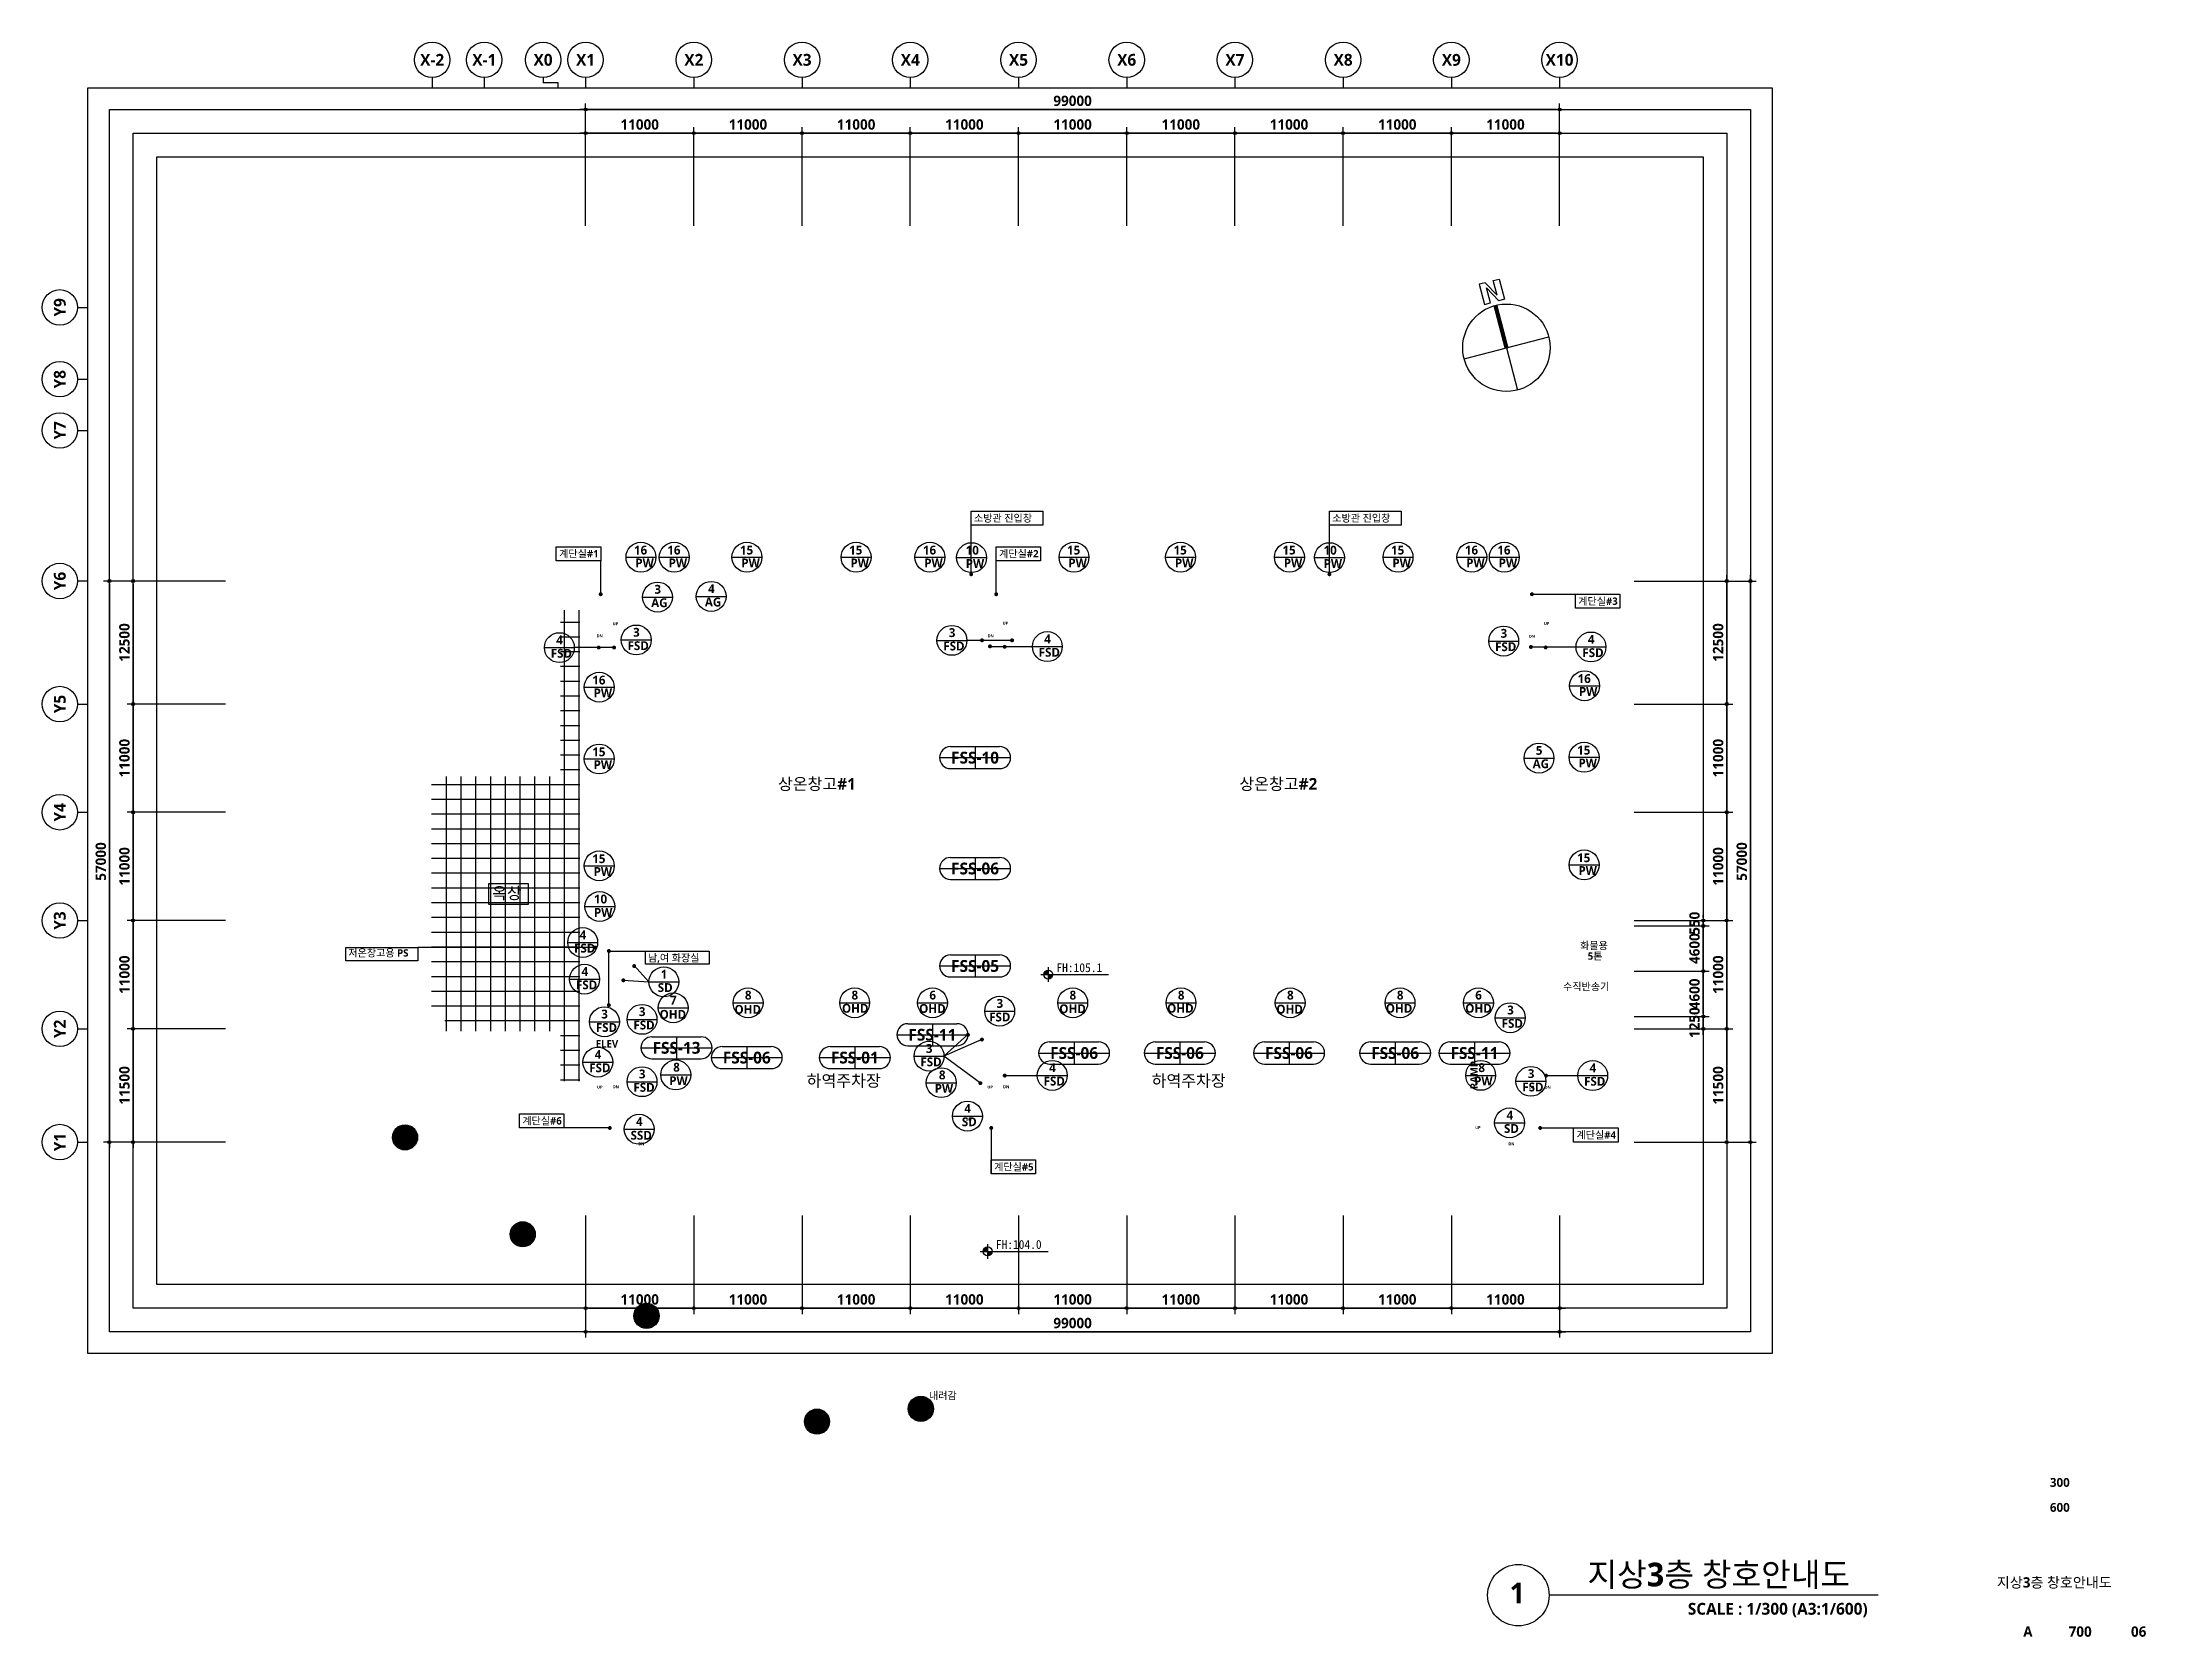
# Model space of a CAD drawing. Header units: millimetres. Extents: x 28132 to 190005487, y 7641 to 455456909.
# Drawn here: x 1036132 to 1249984, y 7641 to 169666 of the extents above; entities that cross this region are included whole.
import ezdxf
from ezdxf.enums import TextEntityAlignment as Align

# ---------------------------------------------------------------- set-up
doc = ezdxf.new("R2010")
doc.units = ezdxf.units.MM
doc.header["$LTSCALE"] = 400
doc.header["$MEASUREMENT"] = 0
doc.header["$PDSIZE"] = -10
doc.layers.get('0').update_dxf_attribs({"linetype": 'CONTINUOUS'})
doc.layers.get('Defpoints').update_dxf_attribs({"color": 153, "linetype": 'CONTINUOUS'})
for name, color, linetype in [('0_AW', 3, 'CONTINUOUS'), ('0_FSD', 1, 'CONTINUOUS'), ('0_FSS', 1, 'CONTINUOUS'), ('0_OHD', 2, 'CONTINUOUS'), ('0_SD', 4, 'CONTINUOUS'), ('0_SSD', 4, 'CONTINUOUS'), ('8', 8, 'CONTINUOUS'), ('A-ANNO-TEXT2', 7, 'CONTINUOUS'), ('COL', 2, 'CONTINUOUS'), ('SYM', 8, 'CONTINUOUS'), ('X-SEC-종$0$A-ST-AXIS-BUB', 7, 'CONTINUOUS'), ('도로레벨', 5, 'CONTINUOUS')]:
    doc.layers.add(name, color=color, linetype=linetype)
doc.layers.add('A-XXXX-SYMB', color=7, linetype='CONTINUOUS', lineweight=25)
doc.layers.add('Defpoint', color=161, linetype='CONTINUOUS', plot=False)
doc.styles.add('SHP_신사리', font='NanumGothicBold.ttf')
doc.styles.add('돋움체', font='')
doc.styles.add('송현플러스-돋움체', font='NanumGothicBold.ttf')
doc.styles.get('돋움체').set_extended_font_data('DotumChe')
doc.dimstyles.new('SHP 600', dxfattribs={"dimscale": 300, "dimtxt": 3.5, "dimasz": 1, "dimexe": 2, "dimexo": 2, "dimgap": 1, "dimtad": 1, "dimdec": 0, "dimzin": 0, "dimdsep": 46, "dimtxsty": '송현플러스-돋움체', "dimblk": 'DIMDOT', "dimcen": 0.09, "dimclrt": 3, "dimadec": 0, "dimazin": 1, "dimtfac": 1, "dimtdec": 0, "dimtix": 1, "dimtmove": 2, "dimatfit": 0, "dimldrblk": 'DIMDOT', "dimfxl": 1, "dimtfillclr": 3, "dimtolj": 1, "dimtzin": 0, "dimarcsym": 0})

msp = doc.modelspace()

# ---------------------------------------------------------------- texts
at = {"color": 1, "style": '돋움체'}
for s, p in [('FH:105.1', (1139239.1, 75633.8)), ('FH:104.0', (1133079.3, 47511.5))]:
    msp.add_text(s, height=900, dxfattribs=at).set_placement(p, align=Align.MIDDLE_LEFT)
at = {"layer": '0_AW', "style": '송현플러스-돋움체'}
for s, p in [('3', (1098374, 113619.5)), ('4', (1103831.2, 113688.6)), ('AG', (1098047.6, 112259.5)), ('AG', (1103504.8, 112328.6)), ('AG', (1187647.5, 95898.6)), ('5', (1187973.9, 97258.6))]:
    msp.add_text(s, height=900, dxfattribs=at).set_placement(p)
at = {"layer": '0_FSD', "style": '송현플러스-돋움체'}
for s, p in [('4', (1088396.7, 108479.8)), ('3', (1096209.2, 109256.4)), ('3', (1128298.8, 109219.8)), ('4', (1137997.7, 108582.3)), ('3', (1184384.3, 109149.4)), ('4', (1193259, 108545.7)), ('FSD', (1087840.2, 107119.8)), ('FSD', (1095652.7, 107896.4)), ('FSD', (1127742.3, 107859.8)), ('FSD', (1137441.2, 107222.3)), ('FSD', (1183827.8, 107789.4)), ('FSD', (1192702.5, 107185.7)), ('4', (1090768.3, 78523.6)), ('FSD', (1090211.8, 77163.6)), ('4', (1090959.2, 74796.4)), ('FSD', (1090402.7, 73436.4)), ('3', (1092976.1, 70468.4)), ('3', (1096798.3, 70714)), ('FSD', (1132398.9, 70167)), ('3', (1133154.4, 71549.1)), ('3', (1185056, 70881.6)), ('FSD', (1092419.6, 69108.4)), ('FSD', (1096241.8, 69354)), ('FSD', (1184499.5, 69521.7)), ('4', (1092306, 66370.7)), ('FSD', (1125415.8, 65612.4)), ('3', (1125972.3, 66972.4)), ('FSD', (1091749.5, 65010.7)), ('3', (1096798.3, 64381.9)), ('FSD', (1137940.2, 63659.8)), ('4', (1138496.7, 65019.8)), ('3', (1187152.9, 64418)), ('FSD', (1192875.3, 63639.8)), ('4', (1193431.8, 64999.8)), ('FSD', (1096241.8, 63021.9)), ('FSD', (1186596.4, 63058))]:
    msp.add_text(s, height=900, dxfattribs=at).set_placement(p)
at = {"layer": '0_FSS', "style": 'SHP_신사리'}
for s, p in [('FSS-10', (1130968.1, 96971.7)), ('FSS-06', (1130968.1, 85708.5)), ('FSS-05', (1130968.1, 75806.5)), ('FSS-11', (1126631.8, 68816.3)), ('FSS-13', (1100621.4, 67488.9, 0)), ('FSS-06', (1107761.9, 66498.5)), ('FSS-01', (1118747.7, 66498.5)), ('FSS-06', (1141035, 66962.7)), ('FSS-06', (1151783.6, 66962.7)), ('FSS-06', (1162880.4, 66962.7)), ('FSS-06', (1173667.7, 66962.7)), ('FSS-11', (1181736, 66962.7))]:
    msp.add_text(s, height=1200, dxfattribs=at).set_placement(p, align=Align.MIDDLE_CENTER)
at = {"layer": '0_OHD', "style": '송현플러스-돋움체'}
for s, p in [('7', (1099966.1, 71887.6)), ('8', (1107578.5, 72393)), ('8', (1118413.4, 72393)), ('6', (1126327, 72393)), ('8', (1140575.8, 72393)), ('8', (1151584.1, 72393)), ('8', (1162680.9, 72393)), ('8', (1173848.4, 72393)), ('6', (1181814.7, 72393)), ('OHD', (1098901.2, 70439.2)), ('OHD', (1106513.6, 70944.6)), ('OHD', (1117436.9, 71055.2)), ('OHD', (1125284.2, 71033.1)), ('OHD', (1139530.2, 71010.9)), ('OHD', (1150488.8, 71060.7)), ('OHD', (1161593.9, 70966.7)), ('OHD', (1172717.2, 71055.2)), ('OHD', (1180794, 71055.2))]:
    msp.add_text(s, height=900, dxfattribs=at).set_placement(p)
at = {"layer": '0_SD', "style": '송현플러스-돋움체'}
for s, p in [('16', (1096301.4, 117607.6)), ('16', (1099686.2, 117607.6)), ('15', (1107073.9, 117607.6)), ('15', (1118167.9, 117607.6)), ('16', (1125669.8, 117607.6)), ('15', (1140317.3, 117607.6)), ('15', (1151148.8, 117607.6)), ('15', (1162215.1, 117607.6)), ('15', (1173253.9, 117607.6)), ('16', (1180756.8, 117607.6)), ('16', (1184058.8, 117607.6)), ('PW', (1096438, 116304.4)), ('PW', (1099822.8, 116304.4)), ('PW', (1107210.6, 116304.4)), ('PW', (1118304.6, 116304.4)), ('PW', (1125806.5, 116304.4)), ('PW', (1140453.9, 116304.4)), ('PW', (1151285.4, 116304.4)), ('PW', (1162351.8, 116304.4)), ('PW', (1173390.5, 116304.4)), ('PW', (1180893.5, 116304.4)), ('PW', (1184195.4, 116304.4)), ('16', (1092058, 104403.4)), ('16', (1192215.3, 104550.9)), ('PW', (1092194.6, 103100.2)), ('PW', (1192351.9, 103247.7)), ('15', (1092058, 97108.7)), ('PW', (1092194.6, 95805.6)), ('15', (1192167.3, 97281.9)), ('PW', (1192303.9, 95978.7)), ('15', (1092058, 86254.1)), ('PW', (1092194.6, 84950.9)), ('15', (1192167.3, 86351.5)), ('PW', (1192303.9, 85048.3)), ('1', (1099016.9, 74518.7)), ('SD', (1098715.1, 73158.7)), ('SD', (1129622.7, 59525.4)), ('4', (1129876.7, 60885.3)), ('4', (1184988.1, 60200.8)), ('SD', (1184734.1, 58840.9))]:
    msp.add_text(s, height=900, dxfattribs=at).set_placement(p)
at = {"layer": '0_SSD', "style": '송현플러스-돋움체'}
for s, p in [('10', (1130015.2, 117596)), ('10', (1166390.3, 117596)), ('PW', (1130024.4, 116235.4)), ('PW', (1166399.5, 116235.4)), ('10', (1092224.1, 82154.7)), ('PW', (1092233.3, 80794.1)), ('PW', (1099883.7, 63708.9)), ('8', (1100290.8, 65068.9)), ('8', (1127298.3, 64282.1)), ('PW', (1181700.8, 63664.8)), ('8', (1182129.3, 65024.8)), ('PW', (1126869.7, 62922.1)), ('4', (1096506.6, 59546.5)), ('SSD', (1095955, 58153.4))]:
    msp.add_text(s, height=900, dxfattribs=at).set_placement(p)
at = {"layer": 'A-ANNO-TEXT2', "style": '송현플러스-돋움체'}
for s, height, p in [('소방관 진입창', 750, (1130859.8, 120929.1)), ('소방관 진입창', 750, (1167280.3, 120929.1)), ('계단실#1', 750, (1088691.6, 117315.1)), ('계단실#2', 750, (1133405.7, 117315.1)), ('계단실#3', 750, (1192281.6, 112490.1)), ('DN', 300, (1092507.6, 109186.6)), ('UP', 300, (1094136.3, 110420.7)), ('DN', 300, (1132251.4, 109188.5)), ('UP', 300, (1133766.8, 110474.6)), ('DN', 300, (1187266.7, 109144.4)), ('UP', 300, (1188791.8, 110444.5)), ('상온창고#1', 1200, (1110931.8, 93700.5)), ('상온창고#2', 1200, (1157832.8, 93700.5)), ('옥상', 1200, (1081875.1, 82605.7)), ('저온창고용 PS', 750, (1067262.6, 76753.8)), ('남,여 화장실', 750, (1097716.4, 76251.4)), ('화물용', 750, (1192467.8, 77498.1)), ('5톤', 750, (1193245.2, 76437.8)), ('수직반송기', 750, (1190738.4, 73329.4, 0)), ('ELEV', 750, (1092411, 67520.1)), ('하역주차장', 1200, (1113854.7, 63547.3)), ('하역주차장', 1200, (1148917.9, 63547.3)), ('UP', 300, (1092546.9, 63355.9)), ('DN', 300, (1094148.8, 63376.5)), ('UP', 300, (1132219.9, 63360.4)), ('DN', 300, (1133821.9, 63381)), ('UP', 300, (1187259.6, 63333.4)), ('DN', 300, (1188866.6, 63333.4)), ('계단실#6', 750, (1084946.6, 59695.1)), ('DN', 300, (1129999.3, 60076.7)), ('DN', 300, (1096730.2, 57584.6)), ('UP', 300, (1181803.6, 59239.3)), ('DN', 300, (1185180.4, 57585.6)), ('계단실#4', 750, (1192101.6, 58265.1)), ('계단실#5', 750, (1132901.6, 55020.1)), ('내려감', 750, (1126284.3, 31782.6)), ('지상3층 창호안내도', 2400, (1193216.6, 12776.9)), ('1', 2100, (1185309.2, 11061)), ('SCALE : 1/300 (A3:1/600)', 1200, (1203419.1, 9896.4))]:
    msp.add_text(s, height=height, dxfattribs=at).set_placement(p)
msp.add_text('RAMP', height=750, rotation=90, dxfattribs=at).set_placement((1182056.1, 63292.8))
at = {"layer": 'A-ANNO-TEXT2', "color": 6, "style": '송현플러스-돋움체'}
for s, p in [('99.0', (1073023.9, 58376.1)), ('100.0', (1084988.7, 48527.5)), ('102.0', (1097570.2, 40241.2)), ('104.0', (1125458.3, 30797.6)), ('103.0', (1114902, 29499.5))]:
    msp.add_text(s, height=800, dxfattribs=at).set_placement(p, align=Align.MIDDLE_CENTER)
at = {"layer": 'A-ANNO-TEXT2', "style": '송현플러스-돋움체'}
for s, height, p in [('300', 900, (1241235.5, 23333.4)), ('600', 900, (1241235.5, 20800.2)), ('지상3층 창호안내도', 1050, (1240670.3, 13191.8)), ('A', 1050, (1237987.6, 8181.3)), ('700', 1050, (1243300.8, 8181.3)), ('06', 1050, (1249247.3, 8181.3))]:
    msp.add_text(s, height=height, dxfattribs=at).set_placement(p, align=Align.MIDDLE)
at = {"layer": 'X-SEC-종$0$A-ST-AXIS-BUB', "style": '송현플러스-돋움체'}
for s, p in [('X-2', (1075781.8, 167866.3)), ('X-1', (1081081.8, 167866.3)), ('X0', (1087058.9, 167866.3)), ('X1', (1091381.8, 167866.3)), ('X2', (1102381.8, 167866.3)), ('X3', (1113381.8, 167866.3)), ('X4', (1124381.8, 167866.3)), ('X5', (1135381.8, 167866.3)), ('X6', (1146381.8, 167866.3)), ('X7', (1157381.8, 167866.3)), ('X8', (1168381.8, 167866.3)), ('X9', (1179381.8, 167866.3)), ('X10', (1190381.8, 167866.3))]:
    msp.add_text(s, height=1200, dxfattribs=at).set_placement(p, align=Align.MIDDLE_CENTER)
for s, p in [('Y9', (1037931.8, 142716.3)), ('Y8', (1037931.8, 135416.3)), ('Y7', (1037931.8, 130216.3)), ('Y6', (1037931.8, 114916.3)), ('Y5', (1037931.8, 102416.3)), ('Y4', (1037931.8, 91416.3)), ('Y3', (1037931.8, 80416.3)), ('Y2', (1037931.8, 69416.3)), ('Y1', (1037931.8, 57916.3))]:
    msp.add_text(s, height=1200, rotation=90, dxfattribs=at).set_placement(p, align=Align.MIDDLE_CENTER)

# ---------------------------------------------------------------- blocks, each defined once
blk = doc.blocks.new('DIMDOT')
at = {"color": 0}
blk.add_line((-2, 0), (2, 0), dxfattribs=at)
for radius in [0.5, 0.25]:
    blk.add_circle((0, 0), radius, dxfattribs=at)
blk = doc.blocks.new('*D51')
at = {"color": 0, "lineweight": -2}
for p, q in [((1091382, 151016), (1091382, 163416)), ((1190082, 162816), (1091682, 162816)), ((1190382, 151016), (1190382, 163416))]:
    blk.add_line(p, q, dxfattribs=at)
at = {"layer": 'Defpoints', "color": 0}
for p in [(1091382, 162816), (1091382, 150416), (1190382, 150416)]:
    blk.add_point(p, dxfattribs=at)
at = {"color": 0, "linetype": 'ByBlock', "lineweight": -2, "xscale": 300, "yscale": 300, "zscale": 300, "rotation": 180}
blk.add_blockref('DIMDOT', (1091382, 162816), dxfattribs=at)
at = {"color": 0, "linetype": 'ByBlock', "lineweight": -2, "xscale": 300, "yscale": 300, "zscale": 300}
blk.add_blockref('DIMDOT', (1190382, 162816), dxfattribs=at)
at = {"color": 3, "insert": (1140882, 163696), "char_height": 1050, "attachment_point": 5, "style": '송현플러스-돋움체'}
blk.add_mtext('\\A1;99000', dxfattribs=at)
blk = doc.blocks.new('*D52')
at = {"color": 0, "lineweight": -2}
for p, q in [((1091382, 151016), (1091382, 161016)), ((1102082, 160416), (1091682, 160416)), ((1102382, 151016), (1102382, 161016))]:
    blk.add_line(p, q, dxfattribs=at)
at = {"layer": 'Defpoints', "color": 0}
for p in [(1091382, 160416), (1091382, 150416), (1102382, 150416)]:
    blk.add_point(p, dxfattribs=at)
at = {"color": 0, "linetype": 'ByBlock', "lineweight": -2, "xscale": 300, "yscale": 300, "zscale": 300, "rotation": 180}
blk.add_blockref('DIMDOT', (1091382, 160416), dxfattribs=at)
at = {"color": 0, "linetype": 'ByBlock', "lineweight": -2, "xscale": 300, "yscale": 300, "zscale": 300}
blk.add_blockref('DIMDOT', (1102382, 160416), dxfattribs=at)
at = {"color": 3, "insert": (1096882, 161292), "char_height": 1050, "attachment_point": 5, "style": '송현플러스-돋움체'}
blk.add_mtext('\\A1;11000', dxfattribs=at)
blk = doc.blocks.new('*D53')
at = {"color": 0, "lineweight": -2}
for p, q in [((1102382, 151016), (1102382, 161016)), ((1113082, 160416), (1102682, 160416)), ((1113382, 151016), (1113382, 161016))]:
    blk.add_line(p, q, dxfattribs=at)
at = {"layer": 'Defpoints', "color": 0}
for p in [(1102382, 160416), (1102382, 150416), (1113382, 150416)]:
    blk.add_point(p, dxfattribs=at)
at = {"color": 0, "linetype": 'ByBlock', "lineweight": -2, "xscale": 300, "yscale": 300, "zscale": 300, "rotation": 180}
blk.add_blockref('DIMDOT', (1102382, 160416), dxfattribs=at)
at = {"color": 0, "linetype": 'ByBlock', "lineweight": -2, "xscale": 300, "yscale": 300, "zscale": 300}
blk.add_blockref('DIMDOT', (1113382, 160416), dxfattribs=at)
at = {"color": 3, "insert": (1107882, 161292), "char_height": 1050, "attachment_point": 5, "style": '송현플러스-돋움체'}
blk.add_mtext('\\A1;11000', dxfattribs=at)
blk = doc.blocks.new('*D54')
at = {"color": 0, "lineweight": -2}
for p, q in [((1113382, 151016), (1113382, 161016)), ((1124082, 160416), (1113682, 160416)), ((1124382, 151016), (1124382, 161016))]:
    blk.add_line(p, q, dxfattribs=at)
at = {"layer": 'Defpoints', "color": 0}
for p in [(1113382, 160416), (1113382, 150416), (1124382, 150416)]:
    blk.add_point(p, dxfattribs=at)
at = {"color": 0, "linetype": 'ByBlock', "lineweight": -2, "xscale": 300, "yscale": 300, "zscale": 300, "rotation": 180}
blk.add_blockref('DIMDOT', (1113382, 160416), dxfattribs=at)
at = {"color": 0, "linetype": 'ByBlock', "lineweight": -2, "xscale": 300, "yscale": 300, "zscale": 300}
blk.add_blockref('DIMDOT', (1124382, 160416), dxfattribs=at)
at = {"color": 3, "insert": (1118882, 161292), "char_height": 1050, "attachment_point": 5, "style": '송현플러스-돋움체'}
blk.add_mtext('\\A1;11000', dxfattribs=at)
blk = doc.blocks.new('*D55')
at = {"color": 0, "lineweight": -2}
for p, q in [((1124382, 151016), (1124382, 161016)), ((1135082, 160416), (1124682, 160416)), ((1135382, 151016), (1135382, 161016))]:
    blk.add_line(p, q, dxfattribs=at)
at = {"layer": 'Defpoints', "color": 0}
for p in [(1124382, 160416), (1124382, 150416), (1135382, 150416)]:
    blk.add_point(p, dxfattribs=at)
at = {"color": 0, "linetype": 'ByBlock', "lineweight": -2, "xscale": 300, "yscale": 300, "zscale": 300, "rotation": 180}
blk.add_blockref('DIMDOT', (1124382, 160416), dxfattribs=at)
at = {"color": 0, "linetype": 'ByBlock', "lineweight": -2, "xscale": 300, "yscale": 300, "zscale": 300}
blk.add_blockref('DIMDOT', (1135382, 160416), dxfattribs=at)
at = {"color": 3, "insert": (1129882, 161292), "char_height": 1050, "attachment_point": 5, "style": '송현플러스-돋움체'}
blk.add_mtext('\\A1;11000', dxfattribs=at)
blk = doc.blocks.new('*D56')
at = {"color": 0, "lineweight": -2}
for p, q in [((1135382, 151016), (1135382, 161016)), ((1146082, 160416), (1135682, 160416)), ((1146382, 151016), (1146382, 161016))]:
    blk.add_line(p, q, dxfattribs=at)
at = {"layer": 'Defpoints', "color": 0}
for p in [(1135382, 160416), (1135382, 150416), (1146382, 150416)]:
    blk.add_point(p, dxfattribs=at)
at = {"color": 0, "linetype": 'ByBlock', "lineweight": -2, "xscale": 300, "yscale": 300, "zscale": 300, "rotation": 180}
blk.add_blockref('DIMDOT', (1135382, 160416), dxfattribs=at)
at = {"color": 0, "linetype": 'ByBlock', "lineweight": -2, "xscale": 300, "yscale": 300, "zscale": 300}
blk.add_blockref('DIMDOT', (1146382, 160416), dxfattribs=at)
at = {"color": 3, "insert": (1140882, 161292), "char_height": 1050, "attachment_point": 5, "style": '송현플러스-돋움체'}
blk.add_mtext('\\A1;11000', dxfattribs=at)
blk = doc.blocks.new('*D57')
at = {"color": 0, "lineweight": -2}
for p, q in [((1146382, 151016), (1146382, 161016)), ((1157082, 160416), (1146682, 160416)), ((1157382, 151016), (1157382, 161016))]:
    blk.add_line(p, q, dxfattribs=at)
at = {"layer": 'Defpoints', "color": 0}
for p in [(1146382, 160416), (1146382, 150416), (1157382, 150416)]:
    blk.add_point(p, dxfattribs=at)
at = {"color": 0, "linetype": 'ByBlock', "lineweight": -2, "xscale": 300, "yscale": 300, "zscale": 300, "rotation": 180}
blk.add_blockref('DIMDOT', (1146382, 160416), dxfattribs=at)
at = {"color": 0, "linetype": 'ByBlock', "lineweight": -2, "xscale": 300, "yscale": 300, "zscale": 300}
blk.add_blockref('DIMDOT', (1157382, 160416), dxfattribs=at)
at = {"color": 3, "insert": (1151882, 161292), "char_height": 1050, "attachment_point": 5, "style": '송현플러스-돋움체'}
blk.add_mtext('\\A1;11000', dxfattribs=at)
blk = doc.blocks.new('*D58')
at = {"color": 0, "lineweight": -2}
for p, q in [((1157382, 151016), (1157382, 161016)), ((1168082, 160416), (1157682, 160416)), ((1168382, 151016), (1168382, 161016))]:
    blk.add_line(p, q, dxfattribs=at)
at = {"layer": 'Defpoints', "color": 0}
for p in [(1157382, 160416), (1157382, 150416), (1168382, 150416)]:
    blk.add_point(p, dxfattribs=at)
at = {"color": 0, "linetype": 'ByBlock', "lineweight": -2, "xscale": 300, "yscale": 300, "zscale": 300, "rotation": 180}
blk.add_blockref('DIMDOT', (1157382, 160416), dxfattribs=at)
at = {"color": 0, "linetype": 'ByBlock', "lineweight": -2, "xscale": 300, "yscale": 300, "zscale": 300}
blk.add_blockref('DIMDOT', (1168382, 160416), dxfattribs=at)
at = {"color": 3, "insert": (1162882, 161292), "char_height": 1050, "attachment_point": 5, "style": '송현플러스-돋움체'}
blk.add_mtext('\\A1;11000', dxfattribs=at)
blk = doc.blocks.new('*D59')
at = {"color": 0, "lineweight": -2}
for p, q in [((1168382, 151016), (1168382, 161016)), ((1179082, 160416), (1168682, 160416)), ((1179382, 151016), (1179382, 161016))]:
    blk.add_line(p, q, dxfattribs=at)
at = {"layer": 'Defpoints', "color": 0}
for p in [(1168382, 160416), (1168382, 150416), (1179382, 150416)]:
    blk.add_point(p, dxfattribs=at)
at = {"color": 0, "linetype": 'ByBlock', "lineweight": -2, "xscale": 300, "yscale": 300, "zscale": 300, "rotation": 180}
blk.add_blockref('DIMDOT', (1168382, 160416), dxfattribs=at)
at = {"color": 0, "linetype": 'ByBlock', "lineweight": -2, "xscale": 300, "yscale": 300, "zscale": 300}
blk.add_blockref('DIMDOT', (1179382, 160416), dxfattribs=at)
at = {"color": 3, "insert": (1173882, 161292), "char_height": 1050, "attachment_point": 5, "style": '송현플러스-돋움체'}
blk.add_mtext('\\A1;11000', dxfattribs=at)
blk = doc.blocks.new('*D60')
at = {"color": 0, "lineweight": -2}
for p, q in [((1179382, 151016), (1179382, 161016)), ((1190082, 160416), (1179682, 160416)), ((1190382, 151016), (1190382, 161016))]:
    blk.add_line(p, q, dxfattribs=at)
at = {"layer": 'Defpoints', "color": 0}
for p in [(1179382, 160416), (1179382, 150416), (1190382, 150416)]:
    blk.add_point(p, dxfattribs=at)
at = {"color": 0, "linetype": 'ByBlock', "lineweight": -2, "xscale": 300, "yscale": 300, "zscale": 300, "rotation": 180}
blk.add_blockref('DIMDOT', (1179382, 160416), dxfattribs=at)
at = {"color": 0, "linetype": 'ByBlock', "lineweight": -2, "xscale": 300, "yscale": 300, "zscale": 300}
blk.add_blockref('DIMDOT', (1190382, 160416), dxfattribs=at)
at = {"color": 3, "insert": (1184882, 161292), "char_height": 1050, "attachment_point": 5, "style": '송현플러스-돋움체'}
blk.add_mtext('\\A1;11000', dxfattribs=at)
blk = doc.blocks.new('X-SEC-종$0$A-ST-AXIS-BUB-1')
at = {"layer": 'X-SEC-종$0$A-ST-AXIS-BUB'}
blk.add_line((0, 350), (0, 0), dxfattribs=at)
blk.add_circle((0, 950), 600, dxfattribs=at)
blk = doc.blocks.new('A$C75C439D1')
at = {"layer": 'X-SEC-종$0$A-ST-AXIS-BUB'}
blk.add_line((1800, 1050, -103000), (1800, 525, -103000), dxfattribs=at)
at = {"layer": 'X-SEC-종$0$A-ST-AXIS-BUB', "elevation": -103000}
blk.add_lwpolyline([(3323, 0), (3323, 525), (1800, 525)], dxfattribs=at)
at = {"layer": 'X-SEC-종$0$A-ST-AXIS-BUB'}
blk.add_circle((1800, 2850, -103000), 1800, dxfattribs=at)
blk = doc.blocks.new('*D134')
at = {"color": 0, "lineweight": -2}
for p, q in [((1054782, 114916), (1042382, 114916)), ((1042982, 114616), (1042982, 58216)), ((1054782, 57916), (1042382, 57916))]:
    blk.add_line(p, q, dxfattribs=at)
at = {"layer": 'Defpoints', "color": 0}
for p in [(1055382, 114916), (1042982, 57916), (1055382, 57916)]:
    blk.add_point(p, dxfattribs=at)
at = {"color": 0, "linetype": 'ByBlock', "lineweight": -2, "xscale": 300, "yscale": 300, "zscale": 300}
for p, rotation in [((1042982, 114916), 90), ((1042982, 57916), 270)]:
    blk.add_blockref('DIMDOT', p, dxfattribs=dict(at, rotation=rotation))
at = {"color": 3, "insert": (1042105, 86416), "char_height": 1050, "attachment_point": 5, "rotation": 90, "style": '송현플러스-돋움체'}
blk.add_mtext('\\A1;57000', dxfattribs=at)
blk = doc.blocks.new('*D135')
at = {"color": 0, "lineweight": -2}
for p, q in [((1054782, 69416), (1044782, 69416)), ((1045382, 69116), (1045382, 58216)), ((1054782, 57916), (1044782, 57916))]:
    blk.add_line(p, q, dxfattribs=at)
at = {"layer": 'Defpoints', "color": 0}
for p in [(1055382, 69416), (1045382, 57916), (1055382, 57916)]:
    blk.add_point(p, dxfattribs=at)
at = {"color": 0, "linetype": 'ByBlock', "lineweight": -2, "xscale": 300, "yscale": 300, "zscale": 300}
for p, rotation in [((1045382, 69416), 90), ((1045382, 57916), 270)]:
    blk.add_blockref('DIMDOT', p, dxfattribs=dict(at, rotation=rotation))
at = {"color": 3, "insert": (1044505, 63666), "char_height": 1050, "attachment_point": 5, "rotation": 90, "style": '송현플러스-돋움체'}
blk.add_mtext('\\A1;11500', dxfattribs=at)
blk = doc.blocks.new('*D136')
at = {"color": 0, "lineweight": -2}
for p, q in [((1054782, 80416), (1044782, 80416)), ((1045382, 80116), (1045382, 69716)), ((1054782, 69416), (1044782, 69416))]:
    blk.add_line(p, q, dxfattribs=at)
at = {"layer": 'Defpoints', "color": 0}
for p in [(1055382, 80416), (1045382, 69416), (1055382, 69416)]:
    blk.add_point(p, dxfattribs=at)
at = {"color": 0, "linetype": 'ByBlock', "lineweight": -2, "xscale": 300, "yscale": 300, "zscale": 300}
for p, rotation in [((1045382, 80416), 90), ((1045382, 69416), 270)]:
    blk.add_blockref('DIMDOT', p, dxfattribs=dict(at, rotation=rotation))
at = {"color": 3, "insert": (1044506, 74916), "char_height": 1050, "attachment_point": 5, "rotation": 90, "style": '송현플러스-돋움체'}
blk.add_mtext('\\A1;11000', dxfattribs=at)
blk = doc.blocks.new('*D137')
at = {"color": 0, "lineweight": -2}
for p, q in [((1054782, 91416), (1044782, 91416)), ((1045382, 91116), (1045382, 80716)), ((1054782, 80416), (1044782, 80416))]:
    blk.add_line(p, q, dxfattribs=at)
at = {"layer": 'Defpoints', "color": 0}
for p in [(1055382, 91416), (1045382, 80416), (1055382, 80416)]:
    blk.add_point(p, dxfattribs=at)
at = {"color": 0, "linetype": 'ByBlock', "lineweight": -2, "xscale": 300, "yscale": 300, "zscale": 300}
for p, rotation in [((1045382, 91416), 90), ((1045382, 80416), 270)]:
    blk.add_blockref('DIMDOT', p, dxfattribs=dict(at, rotation=rotation))
at = {"color": 3, "insert": (1044506, 85916), "char_height": 1050, "attachment_point": 5, "rotation": 90, "style": '송현플러스-돋움체'}
blk.add_mtext('\\A1;11000', dxfattribs=at)
blk = doc.blocks.new('*D138')
at = {"color": 0, "lineweight": -2}
for p, q in [((1054782, 102416), (1044782, 102416)), ((1045382, 102116), (1045382, 91716)), ((1054782, 91416), (1044782, 91416))]:
    blk.add_line(p, q, dxfattribs=at)
at = {"layer": 'Defpoints', "color": 0}
for p in [(1055382, 102416), (1045382, 91416), (1055382, 91416)]:
    blk.add_point(p, dxfattribs=at)
at = {"color": 0, "linetype": 'ByBlock', "lineweight": -2, "xscale": 300, "yscale": 300, "zscale": 300}
for p, rotation in [((1045382, 102416), 90), ((1045382, 91416), 270)]:
    blk.add_blockref('DIMDOT', p, dxfattribs=dict(at, rotation=rotation))
at = {"color": 3, "insert": (1044506, 96916), "char_height": 1050, "attachment_point": 5, "rotation": 90, "style": '송현플러스-돋움체'}
blk.add_mtext('\\A1;11000', dxfattribs=at)
blk = doc.blocks.new('*D139')
at = {"color": 0, "lineweight": -2}
for p, q in [((1054782, 114916), (1044782, 114916)), ((1045382, 114616), (1045382, 102716)), ((1054782, 102416), (1044782, 102416))]:
    blk.add_line(p, q, dxfattribs=at)
at = {"layer": 'Defpoints', "color": 0}
for p in [(1055382, 114916), (1045382, 102416), (1055382, 102416)]:
    blk.add_point(p, dxfattribs=at)
at = {"color": 0, "linetype": 'ByBlock', "lineweight": -2, "xscale": 300, "yscale": 300, "zscale": 300}
for p, rotation in [((1045382, 114916), 90), ((1045382, 102416), 270)]:
    blk.add_blockref('DIMDOT', p, dxfattribs=dict(at, rotation=rotation))
at = {"color": 3, "insert": (1044503, 108666), "char_height": 1050, "attachment_point": 5, "rotation": 90, "style": '송현플러스-돋움체'}
blk.add_mtext('\\A1;12500', dxfattribs=at)
blk = doc.blocks.new('A$C2E1A0DD2')
at = {"layer": 'A-XXXX-SYMB'}
h = blk.add_hatch(color=256, dxfattribs=at)
h.paths.add_polyline_path([(750, 1200, 0.4142136), (300, 750), (750, 750)])
h.paths.add_polyline_path([(1200, 750), (750, 750), (750, 300, 0.4142136)])
for p, q in [((0, 750), (1500, 750)), ((750, 1500), (750, 0))]:
    blk.add_line(p, q, dxfattribs=at)
blk.add_circle((750, 750), 450, dxfattribs=at)
blk = doc.blocks.new('A$C19A65A13')
at = {"layer": 'A-XXXX-SYMB'}
blk.add_line((1500, 750), (6891, 750), dxfattribs=at)
blk.add_blockref('A$C2E1A0DD2', (0, 0), dxfattribs=at)
blk = doc.blocks.new('dr-sy-018-D-M')
for p, q in [((-1, 16.4), (-2.5, 16.4)), ((-2.5, 16.4), (-2.5, 11.4)), ((-1, 16.4), (1, 12.8)), ((1, 12.8), (1, 16.4)), ((1, 16.4), (2.5, 16.4)), ((2.5, 16.4), (2.5, 11.4)), ((-2.5, 11.4), (-1, 11.4)), ((-1, 15.09), (1.05, 11.4)), ((-1, 11.4), (-1, 15.09)), ((2.5, 11.4), (1.05, 11.4)), ((-10.5, 0), (10.5, 0)), ((0, 0), (0, -10.5))]:
    blk.add_line(p, q)
at = {"const_width": 1}
blk.add_lwpolyline([(0, 10.5), (0, 0)], dxfattribs=at)
blk.add_circle((0, 0), 10.5)
blk = doc.blocks.new('*D316')
at = {"color": 0, "lineweight": -2}
for p, q in [((1197982, 114916), (1207982, 114916)), ((1207382, 102716), (1207382, 114616)), ((1197982, 102416), (1207982, 102416))]:
    blk.add_line(p, q, dxfattribs=at)
at = {"layer": 'Defpoints', "color": 0}
for p in [(1197382, 114916), (1207382, 114916), (1197382, 102416)]:
    blk.add_point(p, dxfattribs=at)
at = {"color": 0, "linetype": 'ByBlock', "lineweight": -2, "xscale": 300, "yscale": 300, "zscale": 300}
for p, rotation in [((1207382, 114916), 90), ((1207382, 102416), 270)]:
    blk.add_blockref('DIMDOT', p, dxfattribs=dict(at, rotation=rotation))
at = {"color": 3, "insert": (1206503, 108666), "char_height": 1050, "attachment_point": 5, "rotation": 90, "style": '송현플러스-돋움체'}
blk.add_mtext('\\A1;12500', dxfattribs=at)
blk = doc.blocks.new('*D317')
at = {"color": 0, "lineweight": -2}
for p, q in [((1197982, 102416), (1207982, 102416)), ((1207382, 91716), (1207382, 102116)), ((1197982, 91416), (1207982, 91416))]:
    blk.add_line(p, q, dxfattribs=at)
at = {"layer": 'Defpoints', "color": 0}
for p in [(1197382, 102416), (1207382, 102416), (1197382, 91416)]:
    blk.add_point(p, dxfattribs=at)
at = {"color": 0, "linetype": 'ByBlock', "lineweight": -2, "xscale": 300, "yscale": 300, "zscale": 300}
for p, rotation in [((1207382, 102416), 90), ((1207382, 91416), 270)]:
    blk.add_blockref('DIMDOT', p, dxfattribs=dict(at, rotation=rotation))
at = {"color": 3, "insert": (1206506, 96916), "char_height": 1050, "attachment_point": 5, "rotation": 90, "style": '송현플러스-돋움체'}
blk.add_mtext('\\A1;11000', dxfattribs=at)
blk = doc.blocks.new('*D318')
at = {"color": 0, "lineweight": -2}
for p, q in [((1197982, 91416), (1207982, 91416)), ((1207382, 80716), (1207382, 91116)), ((1197982, 80416), (1207982, 80416))]:
    blk.add_line(p, q, dxfattribs=at)
at = {"layer": 'Defpoints', "color": 0}
for p in [(1197382, 91416), (1207382, 91416), (1197382, 80416)]:
    blk.add_point(p, dxfattribs=at)
at = {"color": 0, "linetype": 'ByBlock', "lineweight": -2, "xscale": 300, "yscale": 300, "zscale": 300}
for p, rotation in [((1207382, 91416), 90), ((1207382, 80416), 270)]:
    blk.add_blockref('DIMDOT', p, dxfattribs=dict(at, rotation=rotation))
at = {"color": 3, "insert": (1206506, 85916), "char_height": 1050, "attachment_point": 5, "rotation": 90, "style": '송현플러스-돋움체'}
blk.add_mtext('\\A1;11000', dxfattribs=at)
blk = doc.blocks.new('*D319')
at = {"color": 0, "lineweight": -2}
for p, q in [((1197982, 80416), (1207982, 80416)), ((1207382, 69716), (1207382, 80116)), ((1197982, 69416), (1207982, 69416))]:
    blk.add_line(p, q, dxfattribs=at)
at = {"layer": 'Defpoints', "color": 0}
for p in [(1197382, 80416), (1207382, 80416), (1197382, 69416)]:
    blk.add_point(p, dxfattribs=at)
at = {"color": 0, "linetype": 'ByBlock', "lineweight": -2, "xscale": 300, "yscale": 300, "zscale": 300}
for p, rotation in [((1207382, 80416), 90), ((1207382, 69416), 270)]:
    blk.add_blockref('DIMDOT', p, dxfattribs=dict(at, rotation=rotation))
at = {"color": 3, "insert": (1206506, 74916), "char_height": 1050, "attachment_point": 5, "rotation": 90, "style": '송현플러스-돋움체'}
blk.add_mtext('\\A1;11000', dxfattribs=at)
blk = doc.blocks.new('*D320')
at = {"color": 0, "lineweight": -2}
for p, q in [((1197982, 69416), (1207982, 69416)), ((1207382, 58216), (1207382, 69116)), ((1197982, 57916), (1207982, 57916))]:
    blk.add_line(p, q, dxfattribs=at)
at = {"layer": 'Defpoints', "color": 0}
for p in [(1197382, 69416), (1207382, 69416), (1197382, 57916)]:
    blk.add_point(p, dxfattribs=at)
at = {"color": 0, "linetype": 'ByBlock', "lineweight": -2, "xscale": 300, "yscale": 300, "zscale": 300}
for p, rotation in [((1207382, 69416), 90), ((1207382, 57916), 270)]:
    blk.add_blockref('DIMDOT', p, dxfattribs=dict(at, rotation=rotation))
at = {"color": 3, "insert": (1206505, 63666), "char_height": 1050, "attachment_point": 5, "rotation": 90, "style": '송현플러스-돋움체'}
blk.add_mtext('\\A1;11500', dxfattribs=at)
blk = doc.blocks.new('*D321')
at = {"color": 0, "lineweight": -2}
for p, q in [((1197982, 80416), (1205582, 80416)), ((1197982, 79866), (1205582, 79866)), ((1204982, 80716), (1204982, 81016)), ((1204982, 79866), (1204982, 80416)), ((1204982, 79566), (1204982, 79266))]:
    blk.add_line(p, q, dxfattribs=at)
at = {"layer": 'Defpoints', "color": 0}
for p in [(1197382, 80416), (1197382, 79866), (1204982, 80416)]:
    blk.add_point(p, dxfattribs=at)
at = {"color": 0, "linetype": 'ByBlock', "lineweight": -2, "xscale": 300, "yscale": 300, "zscale": 300}
for p, rotation in [((1204982, 80416), 270), ((1204982, 79866), 90)]:
    blk.add_blockref('DIMDOT', p, dxfattribs=dict(at, rotation=rotation))
at = {"color": 3, "insert": (1204105, 80141), "char_height": 1050, "attachment_point": 5, "rotation": 90, "style": '송현플러스-돋움체'}
blk.add_mtext('\\A1;550', dxfattribs=at)
blk = doc.blocks.new('*D322')
at = {"color": 0, "lineweight": -2}
for p, q in [((1197982, 114916), (1210382, 114916)), ((1209782, 58216), (1209782, 114616)), ((1197982, 57916), (1210382, 57916))]:
    blk.add_line(p, q, dxfattribs=at)
at = {"layer": 'Defpoints', "color": 0}
for p in [(1197382, 114916), (1209782, 114916), (1197382, 57916)]:
    blk.add_point(p, dxfattribs=at)
at = {"color": 0, "linetype": 'ByBlock', "lineweight": -2, "xscale": 300, "yscale": 300, "zscale": 300}
for p, rotation in [((1209782, 114916), 90), ((1209782, 57916), 270)]:
    blk.add_blockref('DIMDOT', p, dxfattribs=dict(at, rotation=rotation))
at = {"color": 3, "insert": (1208905, 86416), "char_height": 1050, "attachment_point": 5, "rotation": 90, "style": '송현플러스-돋움체'}
blk.add_mtext('\\A1;57000', dxfattribs=at)
blk = doc.blocks.new('*D323')
at = {"color": 0, "lineweight": -2}
for p, q in [((1197982, 79866), (1205582, 79866)), ((1204982, 75566), (1204982, 79566)), ((1197982, 75266), (1205582, 75266))]:
    blk.add_line(p, q, dxfattribs=at)
at = {"layer": 'Defpoints', "color": 0}
for p in [(1197382, 79866), (1204982, 79866), (1197382, 75266)]:
    blk.add_point(p, dxfattribs=at)
at = {"color": 0, "linetype": 'ByBlock', "lineweight": -2, "xscale": 300, "yscale": 300, "zscale": 300}
for p, rotation in [((1204982, 79866), 90), ((1204982, 75266), 270)]:
    blk.add_blockref('DIMDOT', p, dxfattribs=dict(at, rotation=rotation))
at = {"color": 3, "insert": (1204102, 77566), "char_height": 1050, "attachment_point": 5, "rotation": 90, "style": '송현플러스-돋움체'}
blk.add_mtext('\\A1;4600', dxfattribs=at)
blk = doc.blocks.new('*D324')
at = {"color": 0, "lineweight": -2}
for p, q in [((1197982, 75266), (1205582, 75266)), ((1204982, 70966), (1204982, 74966)), ((1197982, 70666), (1205582, 70666))]:
    blk.add_line(p, q, dxfattribs=at)
at = {"layer": 'Defpoints', "color": 0}
for p in [(1197382, 75266), (1204982, 75266), (1197382, 70666)]:
    blk.add_point(p, dxfattribs=at)
at = {"color": 0, "linetype": 'ByBlock', "lineweight": -2, "xscale": 300, "yscale": 300, "zscale": 300}
for p, rotation in [((1204982, 75266), 90), ((1204982, 70666), 270)]:
    blk.add_blockref('DIMDOT', p, dxfattribs=dict(at, rotation=rotation))
at = {"color": 3, "insert": (1204102, 72966), "char_height": 1050, "attachment_point": 5, "rotation": 90, "style": '송현플러스-돋움체'}
blk.add_mtext('\\A1;4600', dxfattribs=at)
blk = doc.blocks.new('*D325')
at = {"color": 0, "lineweight": -2}
for p, q in [((1197982, 70666), (1205582, 70666)), ((1204982, 70966), (1204982, 71266)), ((1204982, 69416), (1204982, 70666)), ((1197982, 69416), (1205582, 69416)), ((1204982, 69116), (1204982, 68816))]:
    blk.add_line(p, q, dxfattribs=at)
at = {"layer": 'Defpoints', "color": 0}
for p in [(1197382, 70666), (1204982, 70666), (1197382, 69416)]:
    blk.add_point(p, dxfattribs=at)
at = {"color": 0, "linetype": 'ByBlock', "lineweight": -2, "xscale": 300, "yscale": 300, "zscale": 300}
for p, rotation in [((1204982, 70666), 270), ((1204982, 69416), 90)]:
    blk.add_blockref('DIMDOT', p, dxfattribs=dict(at, rotation=rotation))
at = {"color": 3, "insert": (1204103, 70041), "char_height": 1050, "attachment_point": 5, "rotation": 90, "style": '송현플러스-돋움체'}
blk.add_mtext('\\A1;1250', dxfattribs=at)
blk = doc.blocks.new('*D326')
at = {"color": 0, "lineweight": -2}
for p, q in [((1091382, 50445), (1091382, 40445)), ((1102382, 50445), (1102382, 40445)), ((1091682, 41045), (1102082, 41045))]:
    blk.add_line(p, q, dxfattribs=at)
at = {"layer": 'Defpoints', "color": 0}
for p in [(1091382, 51045), (1102382, 51045), (1102382, 41045)]:
    blk.add_point(p, dxfattribs=at)
at = {"color": 0, "linetype": 'ByBlock', "lineweight": -2, "xscale": 300, "yscale": 300, "zscale": 300, "rotation": 180}
blk.add_blockref('DIMDOT', (1091382, 41045), dxfattribs=at)
at = {"color": 0, "linetype": 'ByBlock', "lineweight": -2, "xscale": 300, "yscale": 300, "zscale": 300}
blk.add_blockref('DIMDOT', (1102382, 41045), dxfattribs=at)
at = {"color": 3, "insert": (1096882, 41921), "char_height": 1050, "attachment_point": 5, "style": '송현플러스-돋움체'}
blk.add_mtext('\\A1;11000', dxfattribs=at)
blk = doc.blocks.new('*D327')
at = {"color": 0, "lineweight": -2}
for p, q in [((1102382, 50445), (1102382, 40445)), ((1113382, 50445), (1113382, 40445)), ((1102682, 41045), (1113082, 41045))]:
    blk.add_line(p, q, dxfattribs=at)
at = {"layer": 'Defpoints', "color": 0}
for p in [(1102382, 51045), (1113382, 51045), (1113382, 41045)]:
    blk.add_point(p, dxfattribs=at)
at = {"color": 0, "linetype": 'ByBlock', "lineweight": -2, "xscale": 300, "yscale": 300, "zscale": 300, "rotation": 180}
blk.add_blockref('DIMDOT', (1102382, 41045), dxfattribs=at)
at = {"color": 0, "linetype": 'ByBlock', "lineweight": -2, "xscale": 300, "yscale": 300, "zscale": 300}
blk.add_blockref('DIMDOT', (1113382, 41045), dxfattribs=at)
at = {"color": 3, "insert": (1107882, 41921), "char_height": 1050, "attachment_point": 5, "style": '송현플러스-돋움체'}
blk.add_mtext('\\A1;11000', dxfattribs=at)
blk = doc.blocks.new('*D328')
at = {"color": 0, "lineweight": -2}
for p, q in [((1113382, 50445), (1113382, 40445)), ((1124382, 50445), (1124382, 40445)), ((1113682, 41045), (1124082, 41045))]:
    blk.add_line(p, q, dxfattribs=at)
at = {"layer": 'Defpoints', "color": 0}
for p in [(1113382, 51045), (1124382, 51045), (1124382, 41045)]:
    blk.add_point(p, dxfattribs=at)
at = {"color": 0, "linetype": 'ByBlock', "lineweight": -2, "xscale": 300, "yscale": 300, "zscale": 300, "rotation": 180}
blk.add_blockref('DIMDOT', (1113382, 41045), dxfattribs=at)
at = {"color": 0, "linetype": 'ByBlock', "lineweight": -2, "xscale": 300, "yscale": 300, "zscale": 300}
blk.add_blockref('DIMDOT', (1124382, 41045), dxfattribs=at)
at = {"color": 3, "insert": (1118882, 41921), "char_height": 1050, "attachment_point": 5, "style": '송현플러스-돋움체'}
blk.add_mtext('\\A1;11000', dxfattribs=at)
blk = doc.blocks.new('*D329')
at = {"color": 0, "lineweight": -2}
for p, q in [((1124382, 50445), (1124382, 40445)), ((1135382, 50445), (1135382, 40445)), ((1124682, 41045), (1135082, 41045))]:
    blk.add_line(p, q, dxfattribs=at)
at = {"layer": 'Defpoints', "color": 0}
for p in [(1124382, 51045), (1135382, 51045), (1135382, 41045)]:
    blk.add_point(p, dxfattribs=at)
at = {"color": 0, "linetype": 'ByBlock', "lineweight": -2, "xscale": 300, "yscale": 300, "zscale": 300, "rotation": 180}
blk.add_blockref('DIMDOT', (1124382, 41045), dxfattribs=at)
at = {"color": 0, "linetype": 'ByBlock', "lineweight": -2, "xscale": 300, "yscale": 300, "zscale": 300}
blk.add_blockref('DIMDOT', (1135382, 41045), dxfattribs=at)
at = {"color": 3, "insert": (1129882, 41921), "char_height": 1050, "attachment_point": 5, "style": '송현플러스-돋움체'}
blk.add_mtext('\\A1;11000', dxfattribs=at)
blk = doc.blocks.new('*D330')
at = {"color": 0, "lineweight": -2}
for p, q in [((1135382, 50445), (1135382, 40445)), ((1146382, 50445), (1146382, 40445)), ((1135682, 41045), (1146082, 41045))]:
    blk.add_line(p, q, dxfattribs=at)
at = {"layer": 'Defpoints', "color": 0}
for p in [(1135382, 51045), (1146382, 51045), (1146382, 41045)]:
    blk.add_point(p, dxfattribs=at)
at = {"color": 0, "linetype": 'ByBlock', "lineweight": -2, "xscale": 300, "yscale": 300, "zscale": 300, "rotation": 180}
blk.add_blockref('DIMDOT', (1135382, 41045), dxfattribs=at)
at = {"color": 0, "linetype": 'ByBlock', "lineweight": -2, "xscale": 300, "yscale": 300, "zscale": 300}
blk.add_blockref('DIMDOT', (1146382, 41045), dxfattribs=at)
at = {"color": 3, "insert": (1140882, 41921), "char_height": 1050, "attachment_point": 5, "style": '송현플러스-돋움체'}
blk.add_mtext('\\A1;11000', dxfattribs=at)
blk = doc.blocks.new('*D331')
at = {"color": 0, "lineweight": -2}
for p, q in [((1146382, 50445), (1146382, 40445)), ((1157382, 50445), (1157382, 40445)), ((1146682, 41045), (1157082, 41045))]:
    blk.add_line(p, q, dxfattribs=at)
at = {"layer": 'Defpoints', "color": 0}
for p in [(1146382, 51045), (1157382, 51045), (1157382, 41045)]:
    blk.add_point(p, dxfattribs=at)
at = {"color": 0, "linetype": 'ByBlock', "lineweight": -2, "xscale": 300, "yscale": 300, "zscale": 300, "rotation": 180}
blk.add_blockref('DIMDOT', (1146382, 41045), dxfattribs=at)
at = {"color": 0, "linetype": 'ByBlock', "lineweight": -2, "xscale": 300, "yscale": 300, "zscale": 300}
blk.add_blockref('DIMDOT', (1157382, 41045), dxfattribs=at)
at = {"color": 3, "insert": (1151882, 41921), "char_height": 1050, "attachment_point": 5, "style": '송현플러스-돋움체'}
blk.add_mtext('\\A1;11000', dxfattribs=at)
blk = doc.blocks.new('*D332')
at = {"color": 0, "lineweight": -2}
for p, q in [((1157382, 50445), (1157382, 40445)), ((1168382, 50445), (1168382, 40445)), ((1157682, 41045), (1168082, 41045))]:
    blk.add_line(p, q, dxfattribs=at)
at = {"layer": 'Defpoints', "color": 0}
for p in [(1157382, 51045), (1168382, 51045), (1168382, 41045)]:
    blk.add_point(p, dxfattribs=at)
at = {"color": 0, "linetype": 'ByBlock', "lineweight": -2, "xscale": 300, "yscale": 300, "zscale": 300, "rotation": 180}
blk.add_blockref('DIMDOT', (1157382, 41045), dxfattribs=at)
at = {"color": 0, "linetype": 'ByBlock', "lineweight": -2, "xscale": 300, "yscale": 300, "zscale": 300}
blk.add_blockref('DIMDOT', (1168382, 41045), dxfattribs=at)
at = {"color": 3, "insert": (1162882, 41921), "char_height": 1050, "attachment_point": 5, "style": '송현플러스-돋움체'}
blk.add_mtext('\\A1;11000', dxfattribs=at)
blk = doc.blocks.new('*D333')
at = {"color": 0, "lineweight": -2}
for p, q in [((1168382, 50445), (1168382, 40445)), ((1179382, 50445), (1179382, 40445)), ((1168682, 41045), (1179082, 41045))]:
    blk.add_line(p, q, dxfattribs=at)
at = {"layer": 'Defpoints', "color": 0}
for p in [(1168382, 51045), (1179382, 51045), (1179382, 41045)]:
    blk.add_point(p, dxfattribs=at)
at = {"color": 0, "linetype": 'ByBlock', "lineweight": -2, "xscale": 300, "yscale": 300, "zscale": 300, "rotation": 180}
blk.add_blockref('DIMDOT', (1168382, 41045), dxfattribs=at)
at = {"color": 0, "linetype": 'ByBlock', "lineweight": -2, "xscale": 300, "yscale": 300, "zscale": 300}
blk.add_blockref('DIMDOT', (1179382, 41045), dxfattribs=at)
at = {"color": 3, "insert": (1173882, 41921), "char_height": 1050, "attachment_point": 5, "style": '송현플러스-돋움체'}
blk.add_mtext('\\A1;11000', dxfattribs=at)
blk = doc.blocks.new('*D334')
at = {"color": 0, "lineweight": -2}
for p, q in [((1179382, 50445), (1179382, 40445)), ((1190382, 50445), (1190382, 40445)), ((1179682, 41045), (1190082, 41045))]:
    blk.add_line(p, q, dxfattribs=at)
at = {"layer": 'Defpoints', "color": 0}
for p in [(1179382, 51045), (1190382, 51045), (1190382, 41045)]:
    blk.add_point(p, dxfattribs=at)
at = {"color": 0, "linetype": 'ByBlock', "lineweight": -2, "xscale": 300, "yscale": 300, "zscale": 300, "rotation": 180}
blk.add_blockref('DIMDOT', (1179382, 41045), dxfattribs=at)
at = {"color": 0, "linetype": 'ByBlock', "lineweight": -2, "xscale": 300, "yscale": 300, "zscale": 300}
blk.add_blockref('DIMDOT', (1190382, 41045), dxfattribs=at)
at = {"color": 3, "insert": (1184882, 41921), "char_height": 1050, "attachment_point": 5, "style": '송현플러스-돋움체'}
blk.add_mtext('\\A1;11000', dxfattribs=at)
blk = doc.blocks.new('*D335')
at = {"color": 0, "lineweight": -2}
for p, q in [((1091382, 50445), (1091382, 38045)), ((1190382, 50445), (1190382, 38045)), ((1091682, 38645), (1190082, 38645))]:
    blk.add_line(p, q, dxfattribs=at)
at = {"layer": 'Defpoints', "color": 0}
for p in [(1091382, 51045), (1190382, 51045), (1190382, 38645)]:
    blk.add_point(p, dxfattribs=at)
at = {"color": 0, "linetype": 'ByBlock', "lineweight": -2, "xscale": 300, "yscale": 300, "zscale": 300, "rotation": 180}
blk.add_blockref('DIMDOT', (1091382, 38645), dxfattribs=at)
at = {"color": 0, "linetype": 'ByBlock', "lineweight": -2, "xscale": 300, "yscale": 300, "zscale": 300}
blk.add_blockref('DIMDOT', (1190382, 38645), dxfattribs=at)
at = {"color": 3, "insert": (1140882, 39524), "char_height": 1050, "attachment_point": 5, "style": '송현플러스-돋움체'}
blk.add_mtext('\\A1;99000', dxfattribs=at)
blk = doc.blocks.new('G$CD5972F42')
at = {"layer": '0_FSS'}
for p, q in [((1120, 2240, 0), (6108, 2240, 0)), ((1120, 0, 0), (6108, 0, 0))]:
    blk.add_line(p, q, dxfattribs=at)
for centre, start, end in [((1120, 1120, 0), 90, 270), ((6108, 1120, 0), 270, 90)]:
    blk.add_arc(centre, 1120, start, end, dxfattribs=at)
at = {"layer": 'Defpoints'}
for p, q in [((3614, 2240, 0), (3614, 0, 0)), ((0, 1120, 0), (7228, 1120, 0))]:
    blk.add_line(p, q, dxfattribs=at)

# ---------------------------------------------------------------- dimensions: what is measured, and where the dimension line sits
for base, p1, p2, picture, middle in [((1091381.8, 162816.3), (1190381.8, 150416.3), (1091381.8, 150416.3), '*D51', (1140881.8, 163695.8)), ((1091381.8, 160416.3), (1102381.8, 150416.3), (1091381.8, 150416.3), '*D52', (1096881.8, 161292.1)), ((1102381.8, 160416.3), (1113381.8, 150416.3), (1102381.8, 150416.3), '*D53', (1107881.8, 161292.1)), ((1113381.8, 160416.3), (1124381.8, 150416.3), (1113381.8, 150416.3), '*D54', (1118881.8, 161292.1)), ((1124381.8, 160416.3), (1135381.8, 150416.3), (1124381.8, 150416.3), '*D55', (1129881.8, 161292.1)), ((1135381.8, 160416.3), (1146381.8, 150416.3), (1135381.8, 150416.3), '*D56', (1140881.8, 161292.1)), ((1146381.8, 160416.3), (1157381.8, 150416.3), (1146381.8, 150416.3), '*D57', (1151881.8, 161292.1)), ((1157381.8, 160416.3), (1168381.8, 150416.3), (1157381.8, 150416.3), '*D58', (1162881.8, 161292.1)), ((1168381.8, 160416.3), (1179381.8, 150416.3), (1168381.8, 150416.3), '*D59', (1173881.8, 161292.1)), ((1179381.8, 160416.3), (1190381.8, 150416.3), (1179381.8, 150416.3), '*D60', (1184881.8, 161292.1))]:
    dim = msp.add_linear_dim(base=base, p1=p1, p2=p2, dimstyle='SHP 600')
    dim.commit()
    dim.dimension.update_dxf_attribs({"geometry": picture, "text_midpoint": middle})
for base, p1, p2, angle, picture, middle in [((1042981.8, 57916.3), (1055381.8, 114916.3), (1055381.8, 57916.3), 90, '*D134', (1042104.6, 86416.3)), ((1045381.8, 102416.3), (1055381.8, 114916.3), (1055381.8, 102416.3), 90, '*D139', (1044503.1, 108666.3)), ((1207381.8, 114916.3), (1197381.8, 102416.3), (1197381.8, 114916.3), 270, '*D316', (1206503.1, 108666.3)), ((1209781.8, 114916.3), (1197381.8, 57916.3), (1197381.8, 114916.3), 270, '*D322', (1208904.6, 86416.3)), ((1045381.8, 91416.3), (1055381.8, 102416.3), (1055381.8, 91416.3), 90, '*D138', (1044506.1, 96916.3)), ((1207381.8, 102416.3), (1197381.8, 91416.3), (1197381.8, 102416.3), 270, '*D317', (1206506.1, 96916.3)), ((1045381.8, 80416.3), (1055381.8, 91416.3), (1055381.8, 80416.3), 90, '*D137', (1044506.1, 85916.3)), ((1207381.8, 91416.3), (1197381.8, 80416.3), (1197381.8, 91416.3), 270, '*D318', (1206506.1, 85916.3)), ((1204981.8, 80416.3), (1197381.8, 79866.3), (1197381.8, 80416.3), 270, '*D321', (1204104.6, 80141.3)), ((1045381.8, 69416.3), (1055381.8, 80416.3), (1055381.8, 69416.3), 90, '*D136', (1044506.1, 74916.3)), ((1207381.8, 80416.3), (1197381.8, 69416.3), (1197381.8, 80416.3), 270, '*D319', (1206506.1, 74916.3)), ((1204981.8, 79866.3), (1197381.8, 75266.3), (1197381.8, 79866.3), 270, '*D323', (1204102.4, 77566.3)), ((1204981.8, 75266.3), (1197381.8, 70666.3), (1197381.8, 75266.3), 270, '*D324', (1204102.4, 72966.3)), ((1204981.8, 70666.3), (1197381.8, 69416.3), (1197381.8, 70666.3), 270, '*D325', (1204103.1, 70041.3)), ((1045381.8, 57916.3), (1055381.8, 69416.3), (1055381.8, 57916.3), 90, '*D135', (1044504.6, 63666.3)), ((1207381.8, 69416.3), (1197381.8, 57916.3), (1197381.8, 69416.3), 270, '*D320', (1206504.6, 63666.3)), ((1102381.8, 41044.9), (1091381.8, 51044.9), (1102381.8, 51044.9), 180, '*D326', (1096881.8, 41920.6)), ((1190381.8, 38644.9), (1091381.8, 51044.9), (1190381.8, 51044.9), 180, '*D335', (1140881.8, 39524.3)), ((1113381.8, 41044.9), (1102381.8, 51044.9), (1113381.8, 51044.9), 180, '*D327', (1107881.8, 41920.6)), ((1124381.8, 41044.9), (1113381.8, 51044.9), (1124381.8, 51044.9), 180, '*D328', (1118881.8, 41920.6)), ((1135381.8, 41044.9), (1124381.8, 51044.9), (1135381.8, 51044.9), 180, '*D329', (1129881.8, 41920.6)), ((1146381.8, 41044.9), (1135381.8, 51044.9), (1146381.8, 51044.9), 180, '*D330', (1140881.8, 41920.6)), ((1157381.8, 41044.9), (1146381.8, 51044.9), (1157381.8, 51044.9), 180, '*D331', (1151881.8, 41920.6)), ((1168381.8, 41044.9), (1157381.8, 51044.9), (1168381.8, 51044.9), 180, '*D332', (1162881.8, 41920.6)), ((1179381.8, 41044.9), (1168381.8, 51044.9), (1179381.8, 51044.9), 180, '*D333', (1173881.8, 41920.6)), ((1190381.8, 41044.9), (1179381.8, 51044.9), (1190381.8, 51044.9), 180, '*D334', (1184881.8, 41920.6))]:
    dim = msp.add_linear_dim(base=base, p1=p1, p2=p2, angle=angle, dimstyle='SHP 600')
    dim.commit()
    dim.dimension.update_dxf_attribs({"geometry": picture, "text_midpoint": middle})

# ---------------------------------------------------------------- hatches: boundary and pattern name
at = {"layer": '도로레벨', "linetype": 'Continuous', "true_color": 0xffffff}
h = msp.add_hatch(color=7, dxfattribs=at)
edge = h.paths.add_edge_path()
edge.add_arc((1073023.3, 58389.3), 1279.4, 0, 360)
h = msp.add_hatch(color=7, dxfattribs=at)
edge = h.paths.add_edge_path()
edge.add_arc((1084988.1, 48540.7), 1279.4, 0, 360)
h = msp.add_hatch(color=7, dxfattribs=at)
edge = h.paths.add_edge_path()
edge.add_arc((1097569.6, 40254.4), 1279.4, 0, 360)
h = msp.add_hatch(color=7, dxfattribs=at)
edge = h.paths.add_edge_path()
edge.add_arc((1125457.7, 30810.8), 1279.4, 0, 360)
h = msp.add_hatch(color=7, dxfattribs=at)
edge = h.paths.add_edge_path()
edge.add_arc((1114901.4, 29512.7), 1279.4, 0, 360)

# ---------------------------------------------------------------- linework, layer by layer
for p in [(1131666.4, 68326.5), (1131506.4, 63901.5)]:
    msp.add_line(p, (1127810.2, 66639))
at = {"const_width": 200}
for points in [[(1131576.6, 108886.3, 1), (1131776.6, 108886.3, 1)], [(1134629.8, 108886.3, 1), (1134829.8, 108886.3, 1)], [(1092613.1, 108156.7, 1), (1092813.1, 108156.7, 1)], [(1094178.1, 108156.7, 1), (1094378.1, 108156.7, 1)], [(1132381.8, 108276.3, 1), (1132581.8, 108276.3, 1)], [(1133881.8, 108231.3, 1), (1134081.8, 108231.3, 1)], [(1187370.3, 108212.3, 1), (1187570.3, 108212.3, 1)], [(1188870.3, 108167.3, 1), (1189070.3, 108167.3, 1)], [(1096218.2, 75793.5, 1), (1096418.2, 75793.5, 1)], [(1095112, 74349.1, 1), (1095312, 74349.1, 1)], [(1130141.4, 68811.4, 1), (1130341.4, 68811.4, 1)], [(1131566.4, 68326.5, 1), (1131766.4, 68326.5, 1)], [(1133881.8, 64666.3, 1), (1134081.8, 64666.3, 1)], [(1188909.4, 64666.3, 1), (1189109.4, 64666.3, 1)], [(1131406.4, 63901.5, 1), (1131606.4, 63901.5, 1)]]:
    msp.add_lwpolyline(points, format="xyb", close=True, dxfattribs=at)
for points in [[(1094281.8, 108146.3), (1090234.5, 108146.3)], [(1134729.8, 108886.3), (1130136.7, 108886.3)], [(1132481.8, 108248.8), (1136794.2, 108248.8)], [(1187470.3, 108212.3), (1192055.6, 108212.3)], [(1095212, 74349.1), (1097813.5, 74185.2), (1096266.5, 75874.7)], [(1130256.8, 68866.3), (1127810.2, 66639)], [(1133981.8, 64686.3), (1137293.2, 64686.3)], [(1189009.4, 64666.3), (1192228.4, 64666.3)]]:
    msp.add_lwpolyline(points)
at = {"layer": '0_AW'}
for p, q in [((1102627.8, 113355.1), (1105669.1, 113355.1)), ((1097170.6, 113286), (1100211.9, 113286)), ((1186770.4, 96925.2), (1189811.8, 96925.2))]:
    msp.add_line(p, q, dxfattribs=at)
for centre in [(1098691.2, 113286), (1104148.4, 113355.1), (1188291.1, 96925.2)]:
    msp.add_circle(centre, 1520.7, dxfattribs=at)
at = {"layer": '0_FSD'}
for p, q in [((1087193.2, 108146.3), (1090234.5, 108146.3)), ((1095005.7, 108922.9), (1098047, 108922.9)), ((1127095.4, 108886.3), (1130136.7, 108886.3)), ((1136794.2, 108248.8), (1139835.6, 108248.8)), ((1183180.9, 108815.9), (1186222.2, 108815.9)), ((1192055.6, 108212.3), (1195096.9, 108212.3)), ((1089564.8, 78190.2), (1092606.2, 78190.2)), ((1089755.7, 74462.9), (1092797, 74462.9)), ((1131950.9, 71215.7), (1134992.2, 71215.7)), ((1091772.6, 70134.9), (1094813.9, 70134.9)), ((1095594.8, 70380.5), (1098636.1, 70380.5)), ((1183852.6, 70548.2), (1186893.9, 70548.2)), ((1124768.9, 66639), (1127810.2, 66639)), ((1091102.6, 66037.2), (1094143.9, 66037.2)), ((1137293.2, 64686.3), (1140334.5, 64686.3)), ((1192228.4, 64666.3), (1195269.7, 64666.3)), ((1095594.8, 64048.4), (1098636.1, 64048.4)), ((1185949.4, 64084.5), (1188990.7, 64084.5))]:
    msp.add_line(p, q, dxfattribs=at)
for centre in [(1088713.9, 108146.3), (1096526.4, 108922.9), (1128616, 108886.3), (1138314.9, 108248.8), (1184701.5, 108815.9), (1193576.2, 108212.3), (1091085.5, 78190.2), (1091276.4, 74462.9), (1133471.6, 71215.7), (1093293.3, 70134.9), (1097115.5, 70380.5), (1185373.2, 70548.2), (1092623.2, 66037.2), (1126289.5, 66639), (1097115.5, 64048.4), (1138813.9, 64686.3), (1187470.1, 64084.5), (1193749, 64666.3)]:
    msp.add_circle(centre, 1520.7, dxfattribs=at)
at = {"layer": '0_OHD'}
for p, q in [((1098762.7, 71554.1), (1101804, 71554.1)), ((1106375.1, 72059.6), (1109416.4, 72059.6)), ((1117209.9, 72059.6), (1120251.2, 72059.6)), ((1125123.5, 72059.6), (1128164.8, 72059.6)), ((1139372.3, 72059.6), (1142413.6, 72059.6)), ((1150380.7, 72059.6), (1153422, 72059.6)), ((1161477.4, 72059.6), (1164518.7, 72059.6)), ((1172644.9, 72059.6), (1175686.2, 72059.6)), ((1180611.3, 72059.6), (1183652.6, 72059.6))]:
    msp.add_line(p, q, dxfattribs=at)
for centre in [(1100283.3, 71554.1), (1107895.7, 72059.6), (1118730.6, 72059.6), (1126644.2, 72059.6), (1140893, 72059.6), (1151901.3, 72059.6), (1162998.1, 72059.6), (1174165.6, 72059.6), (1182131.9, 72059.6)]:
    msp.add_circle(centre, 1520.7, dxfattribs=at)
at = {"layer": '0_SD'}
for p, q in [((1095488.6, 117330.9), (1098529.9, 117330.9)), ((1098873.4, 117330.9), (1101914.7, 117330.9)), ((1106261.1, 117330.9), (1109302.4, 117330.9)), ((1117355.1, 117330.9), (1120396.4, 117330.9)), ((1124857.1, 117330.9), (1127898.4, 117330.9)), ((1139504.5, 117330.9), (1142545.8, 117330.9)), ((1150336, 117330.9), (1153377.3, 117330.9)), ((1161402.4, 117330.9), (1164443.7, 117330.9)), ((1172441.1, 117330.9), (1175482.4, 117330.9)), ((1179944, 117330.9), (1182985.3, 117330.9)), ((1183246, 117330.9), (1186287.3, 117330.9)), ((1091245.2, 104126.8), (1094286.5, 104126.8)), ((1191402.5, 104274.2), (1194443.8, 104274.2)), ((1091245.2, 96832.1), (1094286.5, 96832.1)), ((1191354.5, 97005.3), (1194395.8, 97005.3)), ((1091245.2, 85977.4), (1094286.5, 85977.4)), ((1191354.5, 86074.8), (1194395.8, 86074.8)), ((1097813.5, 74185.2), (1100854.8, 74185.2)), ((1128673.2, 60551.9), (1131714.5, 60551.9)), ((1183784.6, 59867.4), (1186825.9, 59867.4))]:
    msp.add_line(p, q, dxfattribs=at)
for centre in [(1097009.2, 117330.9), (1100394.1, 117330.9), (1107781.8, 117330.9), (1118875.8, 117330.9), (1126377.7, 117330.9), (1141025.1, 117330.9), (1151856.6, 117330.9), (1162923, 117330.9), (1173961.8, 117330.9), (1181464.7, 117330.9), (1184766.6, 117330.9), (1092765.8, 104126.8), (1192923.2, 104274.2), (1192875.1, 97005.3), (1092765.8, 96832.1), (1092765.8, 85977.4), (1192875.1, 86074.8), (1099334.1, 74185.2), (1130193.9, 60551.9), (1185305.3, 59867.4)]:
    msp.add_circle(centre, 1520.7, dxfattribs=at)
at = {"layer": '0_SSD'}
for p, q in [((1129095.6, 117289.3), (1132136.9, 117289.3)), ((1165470.8, 117289.3), (1168512.1, 117289.3)), ((1091304.6, 81848), (1094345.9, 81848)), ((1099023.4, 64735.4), (1102064.7, 64735.4)), ((1180840.5, 64691.3), (1183881.8, 64691.3)), ((1126009.5, 63948.6), (1129050.8, 63948.6)), ((1095303.1, 59213), (1098344.5, 59213))]:
    msp.add_line(p, q, dxfattribs=at)
for centre in [(1130616.3, 117289.3), (1166991.4, 117289.3), (1092825.2, 81848), (1100544.1, 64735.4), (1127530.1, 63948.6), (1182361.2, 64691.3), (1096823.8, 59213)]:
    msp.add_circle(centre, 1520.7, dxfattribs=at)
at = {"layer": '8'}
for p, q in [((1089231.8, 64116.3), (1089231.8, 111966.3)), ((1090731.8, 64116.3), (1090731.8, 111966.3)), ((1090781.8, 110716.3), (1088831.8, 110716.3)), ((1090781.8, 109216.3), (1088831.8, 109216.3)), ((1090781.8, 107716.3), (1088831.8, 107716.3)), ((1090781.8, 106216.3), (1088831.8, 106216.3)), ((1090781.8, 104716.3), (1088831.8, 104716.3)), ((1090781.8, 103216.3), (1088831.8, 103216.3)), ((1090781.8, 101716.3), (1088831.8, 101716.3)), ((1090781.8, 100216.3), (1088831.8, 100216.3)), ((1090781.8, 98716.3), (1088831.8, 98716.3)), ((1090781.8, 97216.3), (1088831.8, 97216.3)), ((1090781.8, 94216.3), (1075731.8, 94216.3)), ((1077231.8, 69166.3), (1077231.8, 95066.3)), ((1078731.8, 69166.3), (1078731.8, 95066.3)), ((1080231.8, 69166.3), (1080231.8, 95066.3)), ((1081731.8, 69166.3), (1081731.8, 95066.3)), ((1083231.8, 69166.3), (1083231.8, 95066.3)), ((1084731.8, 69166.3), (1084731.8, 95066.3)), ((1086231.8, 69166.3), (1086231.8, 95066.3)), ((1087731.8, 69166.3), (1087731.8, 95066.3)), ((1090781.8, 95716.3), (1088831.8, 95716.3)), ((1090781.8, 92716.3), (1075731.8, 92716.3)), ((1090781.8, 91216.3), (1075731.8, 91216.3)), ((1090781.8, 89716.3), (1075731.8, 89716.3)), ((1090781.8, 88216.3), (1075731.8, 88216.3)), ((1090781.8, 86716.3), (1075731.8, 86716.3)), ((1090781.8, 85216.3), (1075731.8, 85216.3)), ((1090781.8, 83716.3), (1075731.8, 83716.3)), ((1090781.8, 82216.3), (1075731.8, 82216.3)), ((1090781.8, 80716.3), (1075731.8, 80716.3)), ((1090781.8, 79216.3), (1075731.8, 79216.3)), ((1090781.8, 77716.3), (1075731.8, 77716.3)), ((1090781.8, 76216.3), (1075731.8, 76216.3)), ((1090781.8, 74716.3), (1075731.8, 74716.3)), ((1090781.8, 73216.3), (1075731.8, 73216.3)), ((1090781.8, 71716.3), (1075731.8, 71716.3)), ((1090781.8, 70216.3), (1077081.8, 70216.3)), ((1090781.8, 68716.3), (1088831.8, 68716.3)), ((1090781.8, 67216.3), (1088831.8, 67216.3)), ((1090781.8, 65716.3), (1088831.8, 65716.3)), ((1090781.8, 64216.3), (1088831.8, 64216.3))]:
    msp.add_line(p, q, dxfattribs=at)
at = {"layer": 'COL'}
msp.add_line((1222757.1, 11877.9), (1189318.4, 11877.9), dxfattribs=at)
msp.add_circle((1186194.7, 11877.9), 3123.7, dxfattribs=at)
at = {"layer": 'Defpoint'}
for points in [[(1211981.8, 36444.9), (1040781.8, 36444.9), (1040781.8, 165016.3), (1211981.8, 165016.3)], [(1209781.8, 38644.9), (1042981.8, 38644.9), (1042981.8, 162816.3), (1209781.8, 162816.3)], [(1207381.8, 41044.9), (1045381.8, 41044.9), (1045381.8, 160416.3), (1207381.8, 160416.3)], [(1204981.8, 43444.9), (1047781.8, 43444.9), (1047781.8, 158016.3), (1204981.8, 158016.3)]]:
    msp.add_lwpolyline(points, close=True, dxfattribs=at)
at = {"layer": 'SYM'}
for points in [[(1130571, 122009.3), (1137870.7, 122009.3), (1137870.7, 120579.3), (1130571, 120579.3)], [(1166991.4, 122009.3), (1174291.1, 122009.3), (1174291.1, 120579.3), (1166991.4, 120579.3)], [(1088402.8, 118395.3), (1092912.8, 118395.3), (1092912.8, 116965.3), (1088402.8, 116965.3)], [(1133116.8, 118395.3), (1137626.8, 118395.3), (1137626.8, 116965.3), (1133116.8, 116965.3)], [(1191992.8, 113570.3), (1196502.8, 113570.3), (1196502.8, 112140.3), (1191992.8, 112140.3)], [(1081530.6, 84167.5), (1085536.3, 84167.5), (1085536.3, 82041.8), (1081530.6, 82041.8)], [(1067017.3, 77673.6), (1074310.5, 77673.6), (1074310.5, 76338.6), (1067017.3, 76338.6)], [(1097471.1, 77323.5), (1103951.1, 77323.5), (1103951.1, 75988.5), (1097471.1, 75988.5)], [(1084657.8, 60775.3), (1089167.8, 60775.3), (1089167.8, 59345.3), (1084657.8, 59345.3)], [(1191812.8, 59345.3), (1196322.8, 59345.3), (1196322.8, 57915.3), (1191812.8, 57915.3)], [(1132612.8, 56100.3), (1137122.8, 56100.3), (1137122.8, 54670.3), (1132612.8, 54670.3)]]:
    msp.add_lwpolyline(points, close=True, dxfattribs=at)
for points in [[(1130571, 115598.3), (1130571, 120579.3)], [(1166991.4, 115598.3), (1166991.4, 120579.3)], [(1092912.8, 113570.3), (1092912.8, 116965.3)], [(1133116.8, 113570.3), (1133116.8, 116965.3)], [(1187576.8, 113570.3), (1191992.8, 113570.3)], [(1092363.4, 77673.6), (1074310.5, 77673.6)], [(1093746.4, 71928.9), (1093746.4, 77323.5), (1097471.1, 77323.5)], [(1093842.8, 59345.3), (1089167.8, 59345.3)], [(1132612.8, 59345.3), (1132612.8, 54670.3)], [(1188412.8, 59345.3), (1191812.8, 59345.3)]]:
    msp.add_lwpolyline(points, dxfattribs=at)
at = {"layer": 'SYM', "const_width": 200}
for points in [[(1130471, 115598.3, 1), (1130671, 115598.3, 1)], [(1166891.4, 115598.3, 1), (1167091.4, 115598.3, 1)], [(1092812.8, 113570.3, 1), (1093012.8, 113570.3, 1)], [(1133016.8, 113570.3, 1), (1133216.8, 113570.3, 1)], [(1187476.8, 113570.3, 1), (1187676.8, 113570.3, 1)], [(1092263.4, 77673.6, 1), (1092463.4, 77673.6, 1)], [(1093646.4, 77323.5, 1), (1093846.4, 77323.5, 1)], [(1093646.4, 71828.9, 1), (1093846.4, 71828.9, 1)], [(1093742.8, 59345.3, 1), (1093942.8, 59345.3, 1)], [(1132512.8, 59345.3, 1), (1132712.8, 59345.3, 1)], [(1188312.8, 59345.3, 1), (1188512.8, 59345.3, 1)]]:
    msp.add_lwpolyline(points, format="xyb", close=True, dxfattribs=at)
at = {"layer": '도로레벨', "color": 7, "linetype": 'Continuous'}
for centre in [(1073023.3, 58389.3), (1084988.1, 48540.7), (1097569.6, 40254.4), (1125457.7, 30810.8), (1114901.4, 29512.7)]:
    msp.add_circle(centre, 1279.4, dxfattribs=at)

# ---------------------------------------------------------------- block references
at = {"xscale": 423.3600000000444, "yscale": 423.3600000000444, "zscale": 423.3600000000444, "rotation": 14.62512501076412}
msp.add_blockref('dr-sy-018-D-M', (1184982.9, 138611.2), dxfattribs=at)
for name, p in [('G$CD5972F42', (1127353.9, 95851.7)), ('G$CD5972F42', (1127353.9, 84588.5)), ('G$CD5972F42', (1127353.9, 74686.5)), ('A$C19A65A13', (1137657.7, 74177.9)), ('G$CD5972F42', (1097007.2, 66368.9, 0)), ('G$CD5972F42', (1123017.6, 67696.3)), ('G$CD5972F42', (1104147.7, 65378.5)), ('G$CD5972F42', (1115133.5, 65378.5)), ('G$CD5972F42', (1137420.8, 65842.7)), ('G$CD5972F42', (1148169.4, 65842.7)), ('G$CD5972F42', (1159266.2, 65842.7)), ('G$CD5972F42', (1170053.5, 65842.7)), ('G$CD5972F42', (1178121.8, 65842.7)), ('A$C19A65A13', (1131497.9, 46055.6))]:
    msp.add_blockref(name, p)
at = {"layer": 'X-SEC-종$0$A-ST-AXIS-BUB', "xscale": 3, "yscale": 3, "zscale": 3}
for p in [(1075781.8, 165016.3), (1081081.8, 165016.3), (1091381.8, 165016.3), (1102381.8, 165016.3), (1113381.8, 165016.3), (1124381.8, 165016.3), (1135381.8, 165016.3), (1146381.8, 165016.3), (1157381.8, 165016.3), (1168381.8, 165016.3), (1179381.8, 165016.3), (1190381.8, 165016.3)]:
    msp.add_blockref('X-SEC-종$0$A-ST-AXIS-BUB-1', p, dxfattribs=at)
at = {"layer": 'X-SEC-종$0$A-ST-AXIS-BUB'}
msp.add_blockref('A$C75C439D1', (1085258.9, 165016.3), dxfattribs=at)
at = {"layer": 'X-SEC-종$0$A-ST-AXIS-BUB', "xscale": 3, "yscale": 3, "zscale": 3, "rotation": 90}
for p in [(1040781.8, 142716.3), (1040781.8, 135416.3), (1040781.8, 130216.3), (1040781.8, 114916.3), (1040781.8, 102416.3), (1040781.8, 91416.3), (1040781.8, 80416.3), (1040781.8, 69416.3), (1040781.8, 57916.3)]:
    msp.add_blockref('X-SEC-종$0$A-ST-AXIS-BUB-1', p, dxfattribs=at)

msp.set_redraw_order([(e.dxf.handle, doc.entitydb.next_handle()) for e in msp.query("TEXT MTEXT ATTDEF DIMENSION ARC_DIMENSION")])  # texts and dimensions are drawn at this point

doc.saveas('drawing.dxf')
